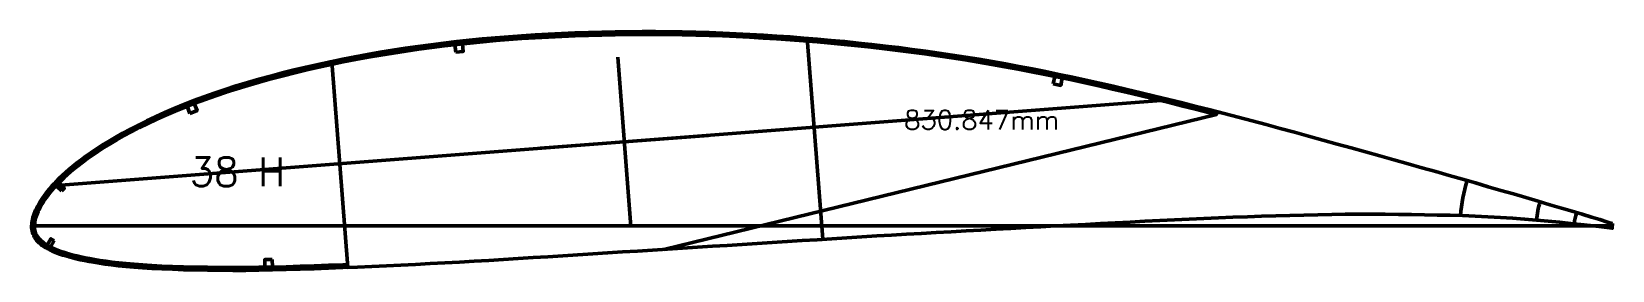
# Model space of a CAD drawing. Header units: metres. Extents: x -405 to 675, y -15418 to 133.
# Drawn here: x -312 to 519, y -7423 to -7298 of the extents above; entities that cross this region are included whole.
import ezdxf
from ezdxf.enums import TextEntityAlignment as Align

# ---------------------------------------------------------------- set-up
doc = ezdxf.new("R2010")
doc.units = ezdxf.units.M
for name, color, linetype, lineweight in [('FoilLayer', 7, 'Continuous', 50), ('RefFoilLayer', 7, 'Continuous', 50), ('StringerLayer', 7, 'Continuous', 50), ('SubLayer', 7, 'Continuous', 50), ('TextLayer', 7, 'Continuous', 50)]:
    doc.layers.add(name, color=color, linetype=linetype, lineweight=lineweight)
doc.styles.add('MSゴシック', font='romans')

msp = doc.modelspace()

# ---------------------------------------------------------------- texts
at = {"layer": 'TextLayer', "style": 'MSゴシック'}
msp.add_text('830.847mm', height=10, dxfattribs=at).set_placement((228.48, -7352.24), align=Align.BOTTOM_RIGHT)
msp.add_text('38 H', height=15, dxfattribs=at).set_placement((-228.48, -7379.03))

# ---------------------------------------------------------------- linework, layer by layer
at = {"layer": 'FoilLayer'}
msp.add_line((311.19, -7341.43), (20.77, -7412.34), dxfattribs=at)
msp.add_lwpolyline([(519.28, -7398.75), (516.73, -7397.94), (512.65, -7396.71), (508.23, -7395.34), (503.4, -7393.88), (498.14, -7392.32), (492.48, -7390.64), (486.48, -7388.86), (480.21, -7387), (473.76, -7385.1), (467.25, -7383.2), (460.69, -7381.33), (454.03, -7379.38), (447.3, -7377.4), (440.45, -7375.44), (433.49, -7373.46), (426.42, -7371.47), (419.21, -7369.44), (411.89, -7367.38), (404.48, -7365.3), (397.02, -7363.21), (389.54, -7361.12), (382.05, -7359.02), (374.57, -7356.94), (367.09, -7354.88), (359.61, -7352.82), (352.15, -7350.78), (344.72, -7348.76), (337.32, -7346.76), (329.94, -7344.79), (322.56, -7342.84), (315.21, -7340.92), (311.57, -7339.98), (311.19, -7341.43), (307.5, -7340.48), (300.19, -7338.62), (292.89, -7336.79), (285.59, -7334.98), (278.3, -7333.21), (271.01, -7331.46), (263.75, -7329.74), (256.53, -7328.05), (249.37, -7326.41), (242.25, -7324.81), (235.17, -7323.27), (228.12, -7321.79), (221.08, -7320.35), (214.05, -7318.96), (207.03, -7317.61), (200.03, -7316.32), (193.04, -7315.08), (186.04, -7313.9), (179.04, -7312.76), (172.03, -7311.67), (165, -7310.62), (157.97, -7309.62), (150.93, -7308.67), (143.88, -7307.77), (136.82, -7306.91), (129.75, -7306.11), (122.66, -7305.34), (115.55, -7304.62), (108.42, -7303.94), (101.3, -7303.31), (94.18, -7302.72), (87.06, -7302.17), (79.95, -7301.67), (72.85, -7301.22), (65.76, -7300.81), (58.68, -7300.46), (51.6, -7300.15), (44.53, -7299.89), (37.46, -7299.68), (30.41, -7299.52), (23.35, -7299.42), (16.31, -7299.36), (9.26, -7299.35), (2.22, -7299.4), (-4.83, -7299.49), (-11.87, -7299.64), (-18.9, -7299.83), (-25.91, -7300.07), (-32.92, -7300.37), (-39.91, -7300.71), (-46.88, -7301.11), (-53.84, -7301.56), (-60.76, -7302.05), (-67.63, -7302.59), (-74.45, -7303.19), (-81.23, -7303.85), (-87.98, -7304.57), (-94.72, -7305.37), (-101.45, -7306.22), (-108.15, -7307.12), (-114.83, -7308.09), (-121.49, -7309.12), (-128.12, -7310.21), (-134.71, -7311.35), (-141.25, -7312.56), (-147.75, -7313.82), (-154.2, -7315.15), (-160.6, -7316.53), (-166.94, -7317.97), (-173.21, -7319.48), (-179.44, -7321.06), (-185.62, -7322.7), (-191.71, -7324.38), (-197.69, -7326.1), (-203.54, -7327.86), (-209.26, -7329.69), (-214.86, -7331.57), (-220.34, -7333.51), (-225.7, -7335.51), (-230.94, -7337.56), (-236.04, -7339.65), (-240.99, -7341.78), (-245.78, -7343.95), (-250.4, -7346.13), (-254.83, -7348.32), (-259.06, -7350.49), (-263.05, -7352.63), (-266.82, -7354.74), (-270.34, -7356.81), (-273.64, -7358.84), (-276.72, -7360.83), (-279.58, -7362.75), (-282.24, -7364.62), (-284.7, -7366.42), (-286.97, -7368.16), (-289.06, -7369.83), (-290.99, -7371.45), (-292.77, -7373.02), (-294.41, -7374.54), (-295.93, -7376.01), (-297.34, -7377.43), (-298.64, -7378.8), (-299.83, -7380.12), (-300.94, -7381.4), (-301.96, -7382.64), (-302.9, -7383.85), (-303.76, -7385.02), (-304.56, -7386.16), (-305.29, -7387.26), (-305.96, -7388.34), (-306.58, -7389.4), (-307.15, -7390.42), (-307.67, -7391.39), (-308.12, -7392.34), (-308.52, -7393.3), (-308.88, -7394.24), (-309.2, -7395.12), (-309.46, -7395.96), (-309.67, -7396.81), (-309.83, -7397.66), (-309.95, -7398.48), (-310.03, -7399.26), (-310.07, -7400.05), (-310.06, -7400.77), (-310.01, -7401.49), (-309.89, -7402.22), (-309.71, -7402.94), (-309.47, -7403.67), (-309.16, -7404.39), (-308.78, -7405.11), (-308.34, -7405.8), (-307.83, -7406.48), (-307.25, -7407.15), (-306.59, -7407.8), (-305.87, -7408.44), (-305.08, -7409.06), (-304.24, -7409.66), (-303.32, -7410.24), (-302.34, -7410.79), (-301.27, -7411.33), (-300.13, -7411.85), (-298.91, -7412.36), (-297.6, -7412.87), (-296.21, -7413.36), (-294.73, -7413.86), (-293.15, -7414.35), (-291.47, -7414.85), (-289.68, -7415.33), (-287.76, -7415.81), (-285.69, -7416.27), (-283.46, -7416.74), (-281.06, -7417.2), (-278.46, -7417.66), (-275.66, -7418.12), (-272.63, -7418.57), (-269.36, -7419.01), (-265.8, -7419.41), (-261.93, -7419.79), (-257.73, -7420.15), (-253.18, -7420.49), (-248.31, -7420.81), (-243.1, -7421.08), (-237.56, -7421.32), (-231.69, -7421.5), (-225.54, -7421.65), (-219.13, -7421.76), (-212.55, -7421.84), (-205.85, -7421.88), (-199.03, -7421.85), (-192.09, -7421.76), (-185.01, -7421.62), (-177.79, -7421.44), (-170.48, -7421.23), (-163.07, -7420.98), (-155.57, -7420.71), (-148, -7420.42), (-145.46, -7420.32), (-145.4, -7421.82), (-140.33, -7421.62), (-132.72, -7421.31), (-125.11, -7420.97), (-117.48, -7420.61), (-109.82, -7420.22), (-102.12, -7419.82), (-94.41, -7419.41), (-86.71, -7418.99), (-79.02, -7418.56), (-71.31, -7418.1), (-63.57, -7417.62), (-55.79, -7417.13), (-48, -7416.64), (-40.19, -7416.17), (-32.37, -7415.68), (-24.53, -7415.18), (-16.68, -7414.68), (-8.81, -7414.19), (-0.95, -7413.69), (6.92, -7413.2), (14.78, -7412.71), (22.64, -7412.22), (30.5, -7411.72), (38.37, -7411.22), (46.23, -7410.72), (54.09, -7410.22), (61.96, -7409.73), (69.83, -7409.24), (77.69, -7408.74), (85.55, -7408.24), (93.41, -7407.73), (101.26, -7407.23), (109.11, -7406.73), (116.95, -7406.25), (124.78, -7405.76), (132.62, -7405.29), (140.44, -7404.82), (148.26, -7404.36), (156.07, -7403.91), (163.88, -7403.47), (171.71, -7403.04), (179.56, -7402.61), (187.41, -7402.18), (195.27, -7401.75), (203.12, -7401.31), (210.97, -7400.88), (218.82, -7400.45), (226.66, -7400.03), (234.51, -7399.61), (242.35, -7399.19), (250.17, -7398.77), (257.97, -7398.36), (265.76, -7397.96), (273.55, -7397.58), (281.35, -7397.2), (289.14, -7396.83), (296.89, -7396.46), (304.58, -7396.1), (312.23, -7395.77), (319.84, -7395.46), (327.42, -7395.16), (334.92, -7394.89), (342.35, -7394.65), (349.74, -7394.45), (357.12, -7394.29), (364.47, -7394.16), (371.76, -7394.01), (378.91, -7393.89), (385.92, -7393.84), (392.91, -7393.87), (399.9, -7393.9), (406.82, -7393.92), (413.65, -7394), (420.45, -7394.15), (427.24, -7394.31), (433.95, -7394.43), (440.56, -7394.59), (447.15, -7394.88), (453.79, -7395.22), (460.39, -7395.55), (466.82, -7395.91), (473.12, -7396.4), (479.4, -7396.95), (485.56, -7397.53), (491.51, -7398.09), (497.18, -7398.68), (502.54, -7399.27), (507.57, -7399.83), (512.25, -7400.37), (516.56, -7400.89), (519.22, -7401.25)], close=True, dxfattribs=at)
at = {"layer": 'RefFoilLayer'}
msp.add_lwpolyline([(519.28, -7398.75), (516.73, -7397.94), (512.65, -7396.71), (508.23, -7395.34), (503.4, -7393.88), (498.14, -7392.32), (492.48, -7390.64), (486.48, -7388.86), (480.21, -7387), (473.76, -7385.1), (467.25, -7383.2), (460.69, -7381.33), (454.03, -7379.38), (447.3, -7377.4), (440.45, -7375.44), (433.49, -7373.46), (426.42, -7371.47), (419.21, -7369.44), (411.89, -7367.38), (404.48, -7365.3), (397.02, -7363.21), (389.54, -7361.12), (382.05, -7359.02), (374.57, -7356.94), (367.09, -7354.88), (359.61, -7352.82), (352.15, -7350.78), (344.72, -7348.76), (337.32, -7346.76), (329.94, -7344.79), (322.56, -7342.84), (315.21, -7340.92), (307.87, -7339.03), (300.55, -7337.16), (293.25, -7335.33), (285.95, -7333.53), (278.65, -7331.75), (271.36, -7330), (264.09, -7328.28), (256.86, -7326.59), (249.69, -7324.94), (242.57, -7323.35), (235.48, -7321.81), (228.42, -7320.32), (221.37, -7318.88), (214.33, -7317.48), (207.31, -7316.14), (200.3, -7314.85), (193.29, -7313.6), (186.29, -7312.42), (179.27, -7311.28), (172.25, -7310.18), (165.21, -7309.14), (158.17, -7308.14), (151.12, -7307.18), (144.06, -7306.28), (136.99, -7305.42), (129.91, -7304.61), (122.81, -7303.85), (115.69, -7303.13), (108.56, -7302.45), (101.43, -7301.81), (94.3, -7301.22), (87.17, -7300.67), (80.05, -7300.17), (72.94, -7299.72), (65.84, -7299.31), (58.74, -7298.96), (51.65, -7298.65), (44.57, -7298.39), (37.5, -7298.18), (30.43, -7298.02), (23.37, -7297.92), (16.31, -7297.86), (9.25, -7297.85), (2.2, -7297.9), (-4.86, -7297.99), (-11.91, -7298.14), (-18.95, -7298.33), (-25.98, -7298.58), (-32.99, -7298.87), (-39.99, -7299.22), (-46.98, -7299.61), (-53.94, -7300.06), (-60.87, -7300.55), (-67.76, -7301.1), (-74.59, -7301.7), (-81.39, -7302.36), (-88.15, -7303.08), (-94.91, -7303.88), (-101.65, -7304.73), (-108.37, -7305.64), (-115.06, -7306.61), (-121.74, -7307.64), (-128.38, -7308.73), (-134.98, -7309.88), (-141.54, -7311.09), (-148.06, -7312.35), (-154.52, -7313.68), (-160.94, -7315.07), (-167.29, -7316.51), (-173.58, -7318.03), (-179.82, -7319.61), (-186.01, -7321.25), (-192.12, -7322.93), (-198.12, -7324.66), (-203.99, -7326.43), (-209.74, -7328.26), (-215.36, -7330.15), (-220.86, -7332.1), (-226.25, -7334.11), (-231.51, -7336.17), (-236.63, -7338.27), (-241.61, -7340.42), (-246.42, -7342.59), (-251.06, -7344.79), (-255.52, -7346.99), (-259.76, -7349.17), (-263.79, -7351.32), (-267.58, -7353.45), (-271.13, -7355.54), (-274.46, -7357.58), (-277.56, -7359.58), (-280.44, -7361.53), (-283.12, -7363.41), (-285.61, -7365.23), (-287.91, -7366.98), (-290.03, -7368.68), (-291.99, -7370.32), (-293.79, -7371.92), (-295.46, -7373.46), (-297, -7374.95), (-298.43, -7376.39), (-299.75, -7377.79), (-300.97, -7379.14), (-302.1, -7380.45), (-303.14, -7381.72), (-304.1, -7382.96), (-304.99, -7384.16), (-305.81, -7385.33), (-306.57, -7386.47), (-307.26, -7387.58), (-307.89, -7388.67), (-308.48, -7389.72), (-309.02, -7390.75), (-309.5, -7391.76), (-309.92, -7392.76), (-310.29, -7393.73), (-310.64, -7394.68), (-310.92, -7395.61), (-311.14, -7396.54), (-311.31, -7397.44), (-311.45, -7398.33), (-311.53, -7399.2), (-311.57, -7400.05), (-311.56, -7400.89), (-311.49, -7401.74), (-311.35, -7402.59), (-311.13, -7403.43), (-310.84, -7404.27), (-310.48, -7405.1), (-310.05, -7405.91), (-309.54, -7406.71), (-308.96, -7407.47), (-308.3, -7408.21), (-307.58, -7408.93), (-306.8, -7409.62), (-305.95, -7410.29), (-305.04, -7410.93), (-304.06, -7411.54), (-303.01, -7412.13), (-301.9, -7412.7), (-300.71, -7413.24), (-299.45, -7413.76), (-298.11, -7414.28), (-296.69, -7414.79), (-295.18, -7415.29), (-293.57, -7415.79), (-291.87, -7416.29), (-290.04, -7416.79), (-288.09, -7417.27), (-286, -7417.74), (-283.74, -7418.21), (-281.32, -7418.68), (-278.7, -7419.14), (-275.88, -7419.61), (-272.83, -7420.06), (-269.53, -7420.5), (-265.94, -7420.9), (-262.06, -7421.28), (-257.84, -7421.64), (-253.28, -7421.99), (-248.38, -7422.3), (-243.16, -7422.58), (-237.6, -7422.81), (-231.73, -7423), (-225.56, -7423.15), (-219.15, -7423.26), (-212.56, -7423.34), (-205.84, -7423.38), (-199.01, -7423.35), (-192.06, -7423.26), (-184.97, -7423.12), (-177.75, -7422.94), (-170.43, -7422.73), (-163.02, -7422.48), (-155.51, -7422.21), (-147.94, -7421.92), (-140.33, -7421.62), (-132.72, -7421.31), (-125.11, -7420.97), (-117.48, -7420.61), (-109.82, -7420.22), (-102.12, -7419.82), (-94.41, -7419.41), (-86.71, -7418.99), (-79.02, -7418.56), (-71.31, -7418.1), (-63.57, -7417.62), (-55.79, -7417.13), (-48, -7416.64), (-40.19, -7416.17), (-32.37, -7415.68), (-24.53, -7415.18), (-16.68, -7414.68), (-8.81, -7414.19), (-0.95, -7413.69), (6.92, -7413.2), (14.78, -7412.71), (22.64, -7412.22), (30.5, -7411.72), (38.37, -7411.22), (46.23, -7410.72), (54.09, -7410.22), (61.96, -7409.73), (69.83, -7409.24), (77.69, -7408.74), (85.55, -7408.24), (93.41, -7407.73), (101.26, -7407.23), (109.11, -7406.73), (116.95, -7406.25), (124.78, -7405.76), (132.62, -7405.29), (140.44, -7404.82), (148.26, -7404.36), (156.07, -7403.91), (163.88, -7403.47), (171.71, -7403.04), (179.56, -7402.61), (187.41, -7402.18), (195.27, -7401.75), (203.12, -7401.31), (210.97, -7400.88), (218.82, -7400.45), (226.66, -7400.03), (234.51, -7399.61), (242.35, -7399.19), (250.17, -7398.77), (257.97, -7398.36), (265.76, -7397.96), (273.55, -7397.58), (281.35, -7397.2), (289.14, -7396.83), (296.89, -7396.46), (304.58, -7396.1), (312.23, -7395.77), (319.84, -7395.46), (327.42, -7395.16), (334.92, -7394.89), (342.35, -7394.65), (349.74, -7394.45), (357.12, -7394.29), (364.47, -7394.16), (371.76, -7394.01), (378.91, -7393.89), (385.92, -7393.84), (392.91, -7393.87), (399.9, -7393.9), (406.82, -7393.92), (413.65, -7394), (420.45, -7394.15), (427.24, -7394.31), (433.95, -7394.43), (440.56, -7394.59), (447.15, -7394.88), (453.79, -7395.22), (460.39, -7395.55), (466.82, -7395.91), (473.12, -7396.4), (479.4, -7396.95), (485.56, -7397.53), (491.51, -7398.09), (497.18, -7398.68), (502.54, -7399.27), (507.57, -7399.83), (512.25, -7400.37), (516.56, -7400.89), (519.22, -7401.25)], close=True, dxfattribs=at)
at = {"layer": 'StringerLayer'}
for points in [[(-88.64, -7308.67), (-84.66, -7308.24), (-85.09, -7304.26), (-89.07, -7304.69), (-88.64, -7308.67)], [(225.39, -7325.3), (229.3, -7326.12), (230.13, -7322.21), (226.22, -7321.39), (225.39, -7325.3)], [(-228.34, -7340.84), (-224.62, -7339.38), (-226.07, -7335.65), (-229.8, -7337.11), (-228.34, -7340.84)], [(-295.8, -7381.62), (-294.42, -7380.17), (-297.33, -7377.42), (-298.7, -7378.87), (-295.8, -7381.62)], [(-299.69, -7407.69), (-301.43, -7406.71), (-303.39, -7410.19), (-301.65, -7411.18), (-299.69, -7407.69)], [(-185.05, -7417.62), (-189.05, -7417.7), (-188.97, -7421.7), (-184.97, -7421.62), (-185.05, -7417.62)]]:
    msp.add_lwpolyline(points, dxfattribs=at)
at = {"layer": 'SubLayer'}
for p, q in [((96.11, -7301.37), (104.24, -7407.04)), ((-3.43, -7311.21), (3.43, -7400.35)), ((-153.7, -7313.51), (-145.36, -7421.82)), ((286.73, -7333.72), (-300.77, -7378.92)), ((-44.23, -7359.18), (44.23, -7352.38)), ((-311.57, -7400), (519.28, -7400))]:
    msp.add_line(p, q, dxfattribs=at)
for radius, start, end in [(80, 162.65327, 176.10492), (40, 161.54431, 175.62526), (20, 159.59846, 176.89006)]:
    msp.add_arc((519.28, -7400), radius, start, end, dxfattribs=at)

msp.set_redraw_order([(e.dxf.handle, doc.entitydb.next_handle()) for e in msp.query("TEXT MTEXT ATTDEF DIMENSION ARC_DIMENSION")])  # texts and dimensions are drawn at this point

doc.saveas('drawing.dxf')
